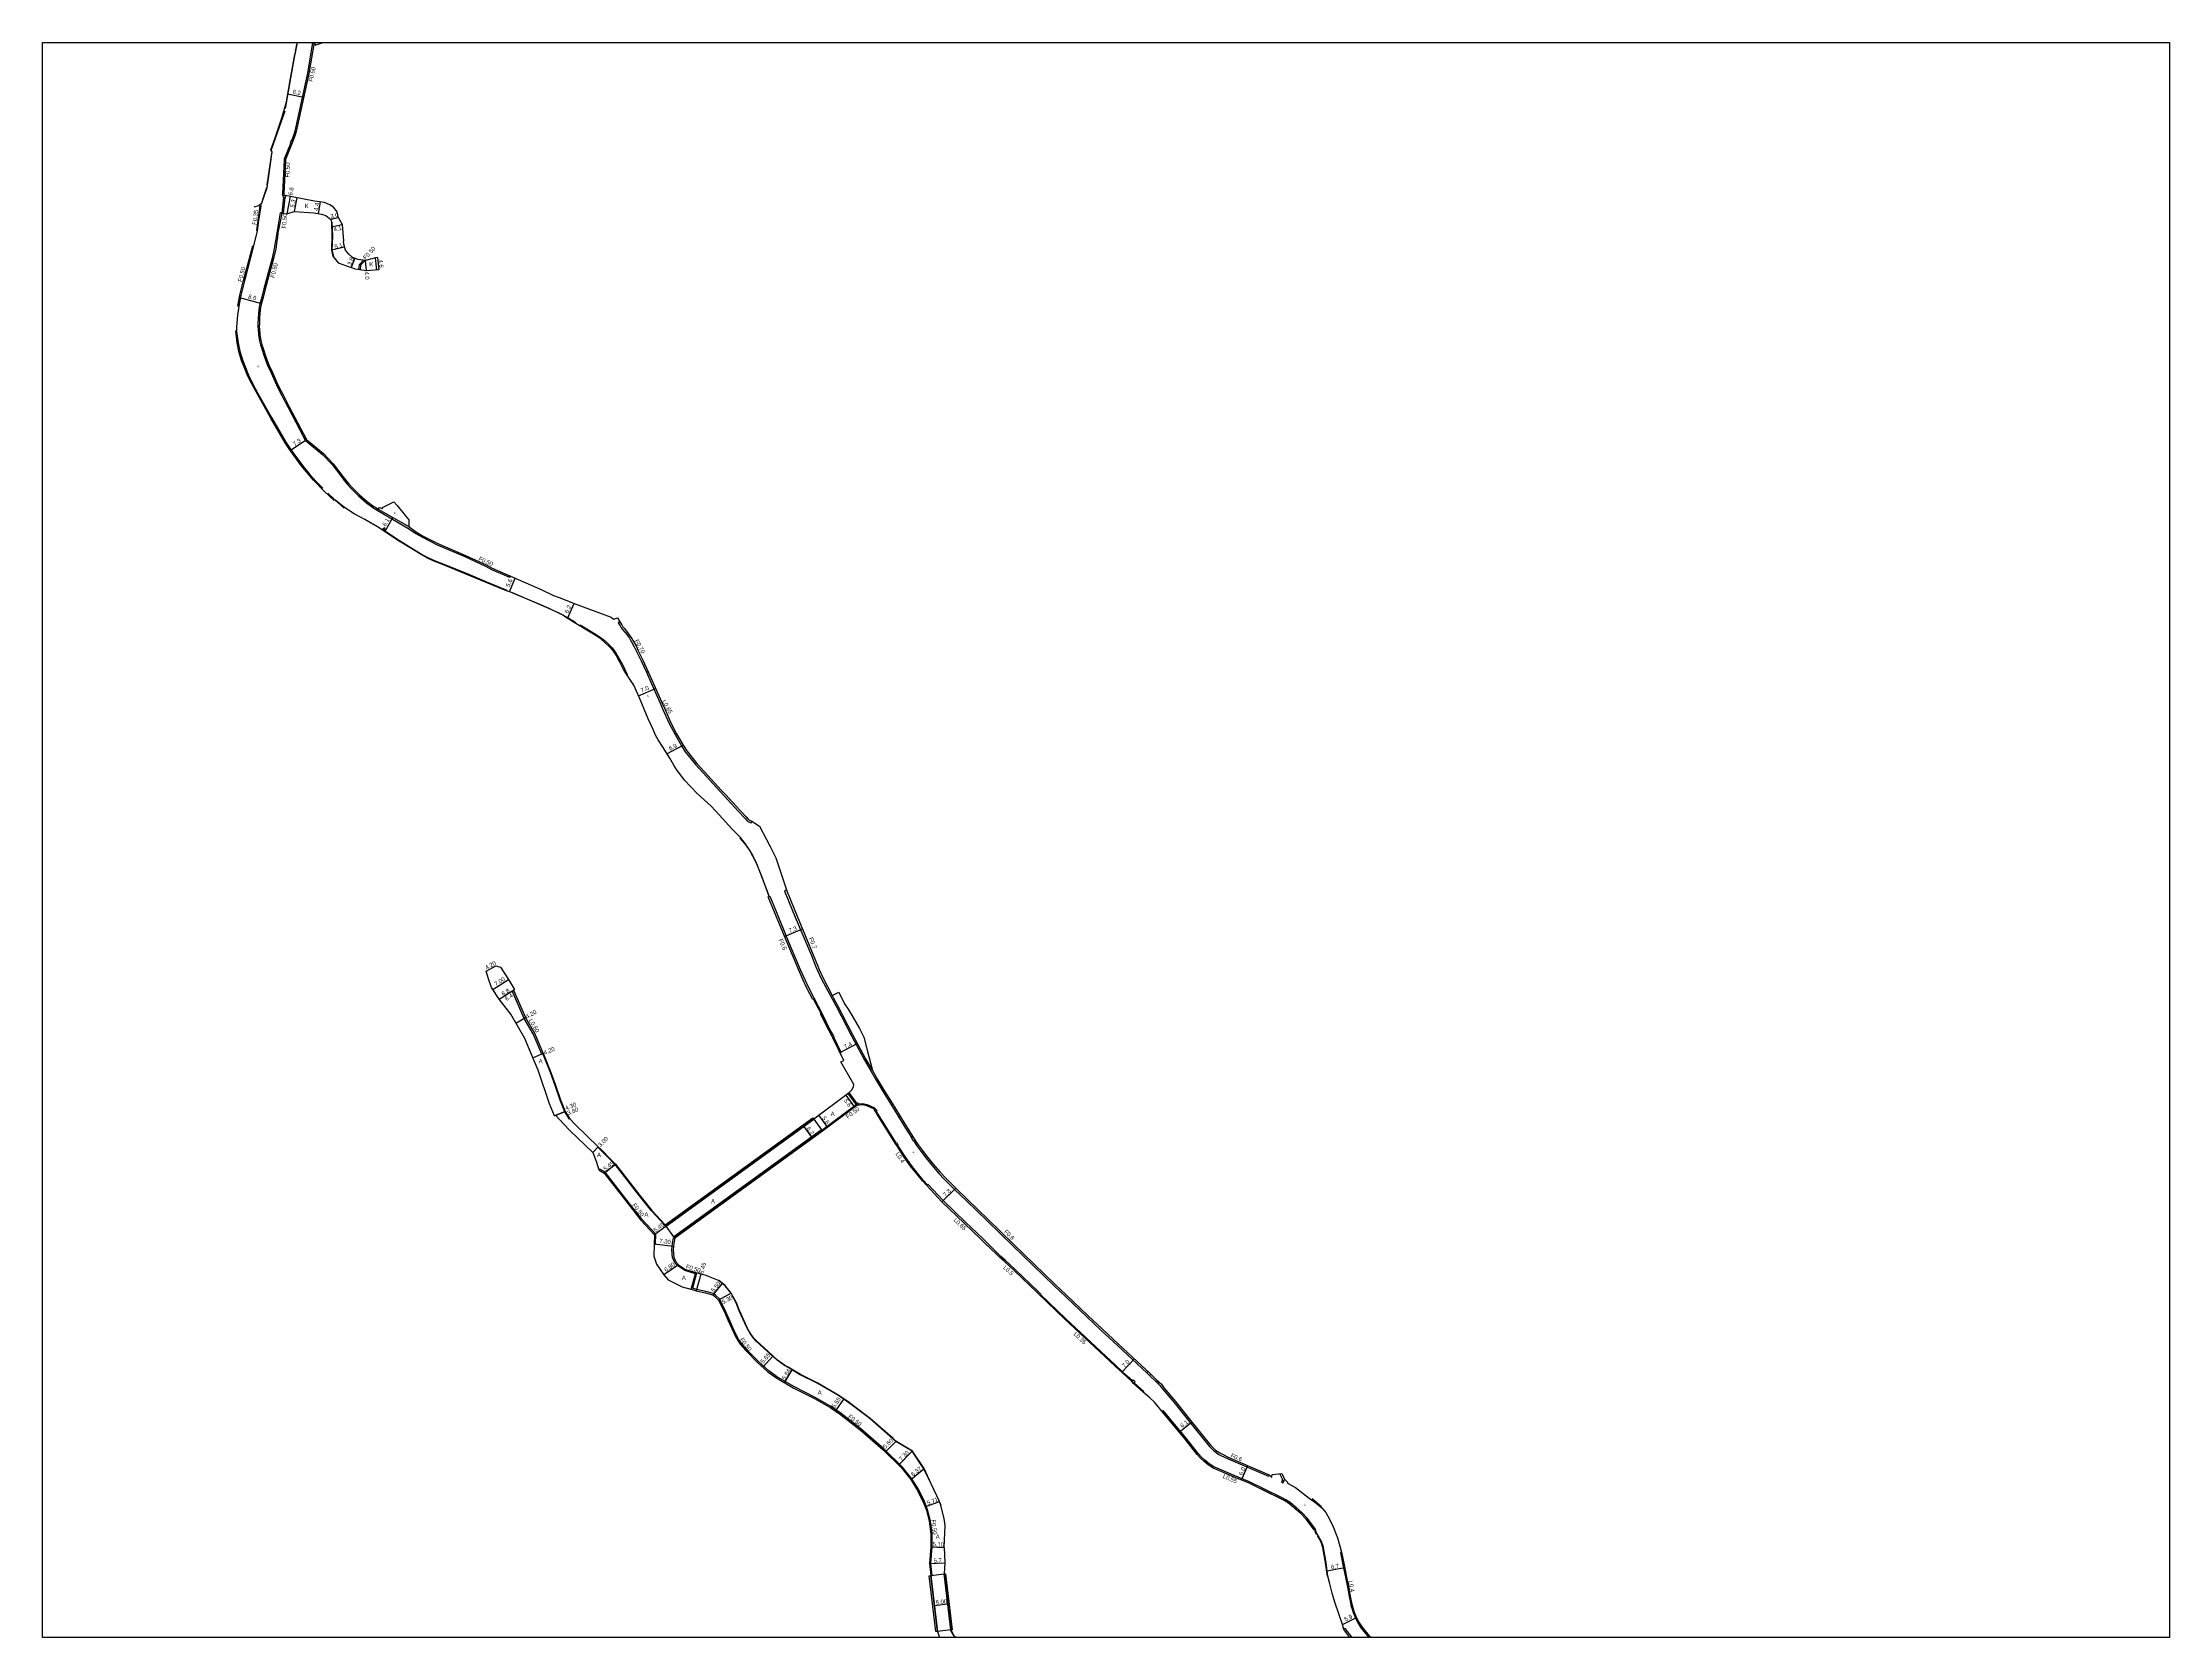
# Model space of a CAD drawing. Header units: metres. Extents: x -8000 to -4000, y -105000 to -102000.
# Drawn here: x -7200 to -6400, y -105000 to -104400 of the extents above; entities that cross this region are included whole.
import ezdxf

# ---------------------------------------------------------------- set-up
doc = ezdxf.new("R2010")
doc.units = ezdxf.units.M
doc.header["$LTSCALE"] = 2.5
for name, color, linetype in [('側溝・桝', 7, 'Continuous'), ('図郭', 7, 'Continuous'), ('幅員', 7, 'Continuous'), ('歩道・分離帯・安全施設', 7, 'Continuous'), ('舗装', 7, 'Continuous'), ('道路', 7, 'Continuous')]:
    doc.layers.add(name, color=color, linetype=linetype)
doc.styles.get("Standard").update_dxf_attribs({"font": ''})
doc.styles.add('YOKO_DECO', font='')
doc.styles.get('Standard').set_extended_font_data('@MS PGothic')
doc.styles.get('YOKO_DECO').set_extended_font_data('MS PGothic')

msp = doc.modelspace()

# ---------------------------------------------------------------- linework, layer by layer
at = {"layer": '側溝・桝'}
for points in [[(-7098.41, -104400), (-7100.3, -104411.57), (-7104.82, -104432.17), (-7105.1, -104433.39), (-7105.33, -104434.22), (-7105.73, -104435.33), (-7106.36, -104436.95)], [(-7106.67, -104437.75), (-7109.08, -104443.89), (-7109.13, -104444.12), (-7109.79, -104456.92), (-7109.81, -104457.29)], [(-7119.11, -104470.8), (-7118.61, -104467.01), (-7117.81, -104461.43), (-7118, -104461.13)], [(-7109.42, -104458.16), (-7110.05, -104464.17)], [(-7109.81, -104457.29), (-7109.34, -104457.46)], [(-7108.92, -104458.25), (-7109.55, -104464.23)], [(-7110.05, -104464.17), (-7110.13, -104464.16), (-7110.56, -104464.11), (-7112.38, -104474.62), (-7112.83, -104477.46), (-7113.66, -104481.17), (-7115.45, -104487.98), (-7116.72, -104492.65), (-7117.56, -104495.77), (-7118.13, -104497.95), (-7118.5, -104499.56), (-7118.67, -104500.65), (-7118.78, -104501.82), (-7118.92, -104503.79), (-7118.97, -104505.75), (-7118.98, -104506.89), (-7118.94, -104507.81), (-7118.81, -104509.73), (-7118.7, -104510.8), (-7118.37, -104512.17), (-7118.01, -104513.77), (-7117.43, -104515.64), (-7116.77, -104517.6), (-7115.98, -104519.77), (-7115.35, -104521.39), (-7114.03, -104524.31), (-7112.05, -104528.73), (-7110.71, -104531.36), (-7109.85, -104533), (-7107.65, -104537.25), (-7101.74, -104548.56)], [(-7125.98, -104499.14), (-7125.25, -104495.18), (-7123.91, -104489.61), (-7120.47, -104476.53)], [(-7081.01, -104485.49), (-7080.83, -104483.55), (-7079.23, -104481.86)], [(-7078.63, -104481.94), (-7080.35, -104483.77), (-7080.52, -104485.57)], [(-7101.38, -104549.24), (-7101.14, -104549.71), (-7094.73, -104554.96), (-7091.03, -104558.76), (-7087.47, -104563.51), (-7086.5, -104564.79), (-7085.35, -104566.27), (-7084.01, -104567.65), (-7082.58, -104569.13), (-7081.14, -104570.52), (-7078.18, -104573.1), (-7075.74, -104574.97), (-7075.1, -104575.26), (-7074.08, -104575.98), (-7062.57, -104582.65), (-7060.09, -104584.29), (-7059.57, -104584.65), (-7057.06, -104586.11), (-7051.58, -104588.92), (-7041.1, -104593.41), (-7033.42, -104597.01), (-7031.08, -104598.2), (-7025.28, -104600.79), (-7024.8, -104600.99)], [(-7073.82, -104575.53), (-7062.26, -104582.1)], [(-6982.89, -104617.9), (-6983.49, -104618.3), (-6982.72, -104619.49), (-6982.32, -104620.18), (-6981.85, -104620.75), (-6980.95, -104621.87), (-6980.24, -104622.71), (-6979.28, -104624.05), (-6978.98, -104624.53), (-6978.42, -104625.48), (-6977.41, -104627.28), (-6976.73, -104628.83), (-6974.88, -104632.65), (-6972.83, -104636.92), (-6972.22, -104636.63)], [(-6972.83, -104636.92), (-6971.22, -104640.6), (-6967.68, -104648.57), (-6966.63, -104650.92), (-6964.27, -104656.14), (-6962.11, -104660.29), (-6959.65, -104664.62), (-6958.23, -104666.78), (-6954.42, -104671.63), (-6951.53, -104674.79), (-6945.26, -104681.69), (-6943.53, -104683.47), (-6940.96, -104686.26), (-6938.18, -104689.32), (-6935.9, -104691.74), (-6934.92, -104692.77), (-6934.66, -104693.07), (-6934.46, -104693.2), (-6933.41, -104693.57), (-6933.18, -104692.91)], [(-6920.23, -104718.78), (-6920.98, -104719.09), (-6920.66, -104719.84), (-6919.98, -104721.57), (-6919.45, -104722.85), (-6916.89, -104728.97), (-6910.78, -104743.51), (-6909.12, -104747.76), (-6908.54, -104749.07), (-6907.13, -104752.08), (-6903.02, -104759.75), (-6901.5, -104762.57), (-6895.76, -104773.72), (-6891.02, -104782.59), (-6888.36, -104787.04), (-6886.44, -104790.39), (-6883.8, -104794.77), (-6880.98, -104799.33), (-6878.17, -104803.89), (-6876.02, -104807.39), (-6874.34, -104810.12), (-6873.15, -104811.97)], [(-6926.67, -104721.26), (-6926.49, -104721.19), (-6924.12, -104726.9), (-6919.36, -104738.28), (-6914.98, -104748.74), (-6913.34, -104752.5), (-6911.95, -104755.5), (-6910.02, -104759.13), (-6906.6, -104765.7), (-6903.82, -104771.38), (-6902.55, -104773.79), (-6902.34, -104774.2)], [(-7011.66, -104780.3), (-7012.21, -104780.53), (-7015.47, -104772.88), (-7018.83, -104767.11), (-7023.38, -104756.68), (-7022.83, -104756.44)], [(-6902.94, -104758.56), (-6902.47, -104759.46), (-6900.95, -104762.28), (-6895.2, -104773.43), (-6890.48, -104782.28), (-6887.82, -104786.72)], [(-6899.98, -104780.09), (-6899.56, -104779.88), (-6902.34, -104774.2)], [(-6906.93, -104809.13), (-6893.96, -104799.44)], [(-6894.08, -104799.28), (-6897.01, -104795.35)], [(-6893.68, -104798.98), (-6896.66, -104794.99)], [(-6893.2, -104799.28), (-6891.55, -104799.08), (-6889.8, -104799.49), (-6887.12, -104800.72)], [(-6886.61, -104801.33), (-6887.12, -104800.72)], [(-6878.95, -104813.88), (-6885.9, -104802.81), (-6886.36, -104801.95)], [(-6790.07, -104903.51), (-6792, -104901.73), (-6796.31, -104897.7), (-6798.32, -104895.85), (-6802.12, -104892.32), (-6815.21, -104880.06), (-6824.5, -104871.15), (-6824.37, -104871.02), (-6825.17, -104870.25), (-6825.69, -104869.75), (-6834.09, -104861.71), (-6837.93, -104858.1), (-6839.58, -104856.66), (-6846.5, -104849.83), (-6852.9, -104843.71), (-6861.23, -104835.62), (-6866.95, -104829.57), (-6867.15, -104829.75), (-6868.76, -104827.92), (-6870.89, -104825.38), (-6873.18, -104822.43), (-6875.59, -104819.04), (-6878.42, -104814.73)], [(-6872.37, -104813.2), (-6872.03, -104813.73), (-6871.1, -104815.05), (-6869.65, -104817.11), (-6867.66, -104819.71), (-6865.5, -104822.34), (-6862.82, -104825.44), (-6860.88, -104827.54), (-6856.93, -104831.44), (-6852.59, -104835.66), (-6844.75, -104843.27), (-6835.2, -104852.52), (-6819.61, -104867.64), (-6815.28, -104871.71), (-6807.16, -104879.42), (-6801.89, -104884.41), (-6795.73, -104890.13), (-6784.7, -104900.44)], [(-6969.91, -104852.09), (-6969.41, -104852.1), (-6969.38, -104848.29), (-6974.61, -104842.66), (-6979.34, -104836.59), (-6988.43, -104824.93), (-6990.42, -104823.82), (-6990.66, -104824.25)], [(-6956.09, -104868.96), (-6956.09, -104868.95), (-6954.46, -104863.19), (-6958.42, -104861.99), (-6961.1, -104860.15), (-6962.16, -104859.02), (-6963.03, -104857.12), (-6963.3, -104854.14), (-6963.01, -104851.63), (-6962.63, -104849.69), (-6962.14, -104849.79)], [(-6954, -104869.08), (-6954, -104869.07), (-6955.48, -104868.62), (-6955.44, -104868.48), (-6953.85, -104862.85)], [(-6865.87, -104976.7), (-6865.37, -104976.7), (-6865.86, -104972.15), (-6865.44, -104965.9), (-6865.41, -104960.93), (-6865.99, -104956.21), (-6867.08, -104951.98), (-6868.26, -104948.85), (-6870.4, -104944.5), (-6873.01, -104940.27), (-6876.56, -104935.9), (-6883.59, -104928.98), (-6892.17, -104921.48), (-6899.62, -104915.73), (-6903.23, -104913.25), (-6909.14, -104909.84), (-6917.47, -104905.63), (-6923.89, -104901.8), (-6926.85, -104899.72), (-6930.73, -104896.21), (-6935.16, -104891.71), (-6936.13, -104890.63), (-6937.14, -104889.34), (-6938.05, -104887.99), (-6938.87, -104886.58), (-6939.55, -104885.19), (-6941.8, -104880.23), (-6942.54, -104878.57), (-6942.94, -104877.51), (-6945.26, -104872.82), (-6945.29, -104872.77), (-6946.87, -104871.22), (-6947.51, -104870.72), (-6947.59, -104870.65), (-6950.51, -104869.85), (-6954, -104869.08)], [(-6783.63, -104901.44), (-6783.61, -104901.46), (-6781.16, -104903.84)], [(-6786.05, -104907.69), (-6785.82, -104907.43), (-6789.36, -104904.17)], [(-6780.48, -104904.5), (-6779.7, -104905.25), (-6778.7, -104906.47), (-6774.4, -104911.62), (-6768.54, -104918.87), (-6761.68, -104927.44), (-6761.09, -104928.15), (-6760.58, -104928.71), (-6759.62, -104929.61), (-6759.21, -104929.97), (-6758.6, -104930.42), (-6757.53, -104931.11), (-6756.76, -104931.52), (-6754.01, -104932.82), (-6738.91, -104939.35), (-6738.66, -104938.77)], [(-6720.4, -104961.25), (-6720.93, -104960.4), (-6721.21, -104959.29), (-6721.96, -104958.29), (-6724.35, -104955.18), (-6726.32, -104952.99), (-6728.44, -104951.13), (-6729.72, -104950.08), (-6730.72, -104949.24), (-6732.3, -104948.19), (-6733.99, -104947.3), (-6740.18, -104944.28), (-6745.97, -104941.51), (-6752.42, -104938.77), (-6756.49, -104937.09), (-6759.44, -104935.76), (-6761.14, -104934.69), (-6762.85, -104933.27), (-6764.03, -104932.16), (-6765.33, -104930.77), (-6769.86, -104925.08), (-6778.44, -104914.63), (-6778.85, -104915)], [(-6733.67, -104940.77), (-6733.57, -104940.45), (-6734.6, -104938.4)], [(-6732.89, -104940.4), (-6733.11, -104941.07)], [(-6711.37, -104967.95), (-6711.78, -104968.03), (-6710.87, -104972.73), (-6709.95, -104977.35), (-6709.1, -104981.7), (-6708.44, -104985.24), (-6708.09, -104986.92), (-6707.86, -104988.01), (-6707.43, -104989.4), (-6707.01, -104990.6), (-6706.38, -104992.16), (-6705.35, -104994.3), (-6704.09, -104996.4), (-6701.19, -105000)], [(-6707.46, -105000), (-6710.1, -104996.64), (-6710.6, -104997.04)]]:
    msp.add_lwpolyline(points, dxfattribs=at)
for points in [[(-7105.86, -104437.12), (-7106.52, -104436.89), (-7106.81, -104437.71), (-7106.17, -104437.93)], [(-7109.47, -104458.15), (-7109.34, -104457.46), (-7108.66, -104457.59), (-7108.79, -104458.28)], [(-7101.27, -104548.33), (-7101.77, -104548.58), (-7101.42, -104549.26), (-7100.92, -104549)], [(-7071.55, -104582.51), (-7071.86, -104582.99), (-7071.43, -104583.27), (-7071.11, -104582.79)], [(-7023.89, -104600.81), (-7024.09, -104601.29), (-7024.8, -104600.99), (-7024.6, -104600.5)], [(-6894.08, -104799.28), (-6893.52, -104798.86), (-6893.1, -104799.42), (-6893.66, -104799.84)], [(-6886.61, -104801.33), (-6886.22, -104801.85), (-6886.65, -104802.16), (-6887.03, -104801.65)], [(-6878.28, -104814.64), (-6878.7, -104814.9), (-6879.24, -104814.06), (-6878.8, -104813.79)], [(-6872.37, -104813.2), (-6873.15, -104811.97), (-6872.63, -104811.63), (-6871.84, -104812.86)], [(-6789.6, -104904.42), (-6789.08, -104903.88), (-6789.78, -104903.21), (-6790.3, -104903.75)], [(-6783.14, -104900.91), (-6783.63, -104901.44), (-6784.7, -104900.44), (-6784.2, -104899.92)], [(-6780.66, -104903.32), (-6781.16, -104903.84), (-6780.48, -104904.5), (-6779.98, -104903.98)], [(-6733.67, -104940.77), (-6734.03, -104941.45), (-6733.36, -104941.81), (-6732.99, -104941.13)]]:
    msp.add_lwpolyline(points, close=True, dxfattribs=at)
at = {"layer": '図郭'}
msp.add_lwpolyline([(-6400, -104400), (-6400, -105000), (-7200, -105000), (-7200, -104400)], close=True, dxfattribs=at)
at = {"layer": '幅員'}
for points in [[(-7107.81, -104419.26), (-7101.74, -104420.6)], [(-7106.91, -104457.92), (-7108.13, -104464.4)], [(-7104.39, -104458.39), (-7105.37, -104463.6)], [(-7095.6, -104459.98), (-7096.28, -104464.33)], [(-7088.63, -104465.9), (-7091.56, -104466.54)], [(-7091.28, -104469.33), (-7087.28, -104468.45)], [(-7086.37, -104476.97), (-7091.33, -104478.17)], [(-7082.5, -104481.15), (-7083.88, -104484.69)], [(-7078.21, -104485.93), (-7078.56, -104481.95)], [(-7074.31, -104485.59), (-7074.71, -104481.01)], [(-7125.96, -104495.94), (-7117.64, -104498.12)], [(-7106.82, -104553.45), (-7100.73, -104549.37)], [(-7071.21, -104584.04), (-7068.19, -104578.73)], [(-7024.4, -104606.67), (-7022.19, -104601.54)], [(-7002.58, -104616.63), (-7000.03, -104611.03)], [(-6975.83, -104645.8), (-6969.43, -104642.96)], [(-6965.13, -104667.53), (-6959.05, -104664.3)], [(-6920.88, -104736.24), (-6914.16, -104733.46)], [(-7033.2, -104749.36), (-7029.49, -104747.39)], [(-7030.57, -104756.29), (-7024.7, -104752.47)], [(-7028.19, -104759.93), (-7022.5, -104756.22)], [(-7028.19, -104759.93), (-7022.83, -104756.44)], [(-7021.92, -104768.95), (-7018.29, -104766.83)], [(-7011.66, -104780.3), (-7015.52, -104781.93)], [(-6900.03, -104780), (-6893.54, -104776.54)], [(-6897.9, -104796.02), (-6894.55, -104800.51)], [(-7003.4, -104802.19), (-7007.4, -104803.78)], [(-7003.4, -104802.19), (-7006.93, -104803.59)], [(-6914.06, -104807.26), (-6910.42, -104812.27)], [(-6908.06, -104803.61), (-6904.71, -104808.1)], [(-6993.07, -104817.62), (-6990.98, -104815.47)], [(-6988.76, -104825.31), (-6984.46, -104821.96)], [(-6861.7, -104836.08), (-6856.49, -104830.99)], [(-6965.43, -104845.25), (-6969.88, -104848.48)], [(-6962.66, -104852.93), (-6969.91, -104852.09)], [(-6960.77, -104859.76), (-6966.37, -104863.63)], [(-6952.37, -104863.3), (-6954.13, -104869.56)], [(-6944.41, -104866.79), (-6947.82, -104871.11)], [(-6941.04, -104870.53), (-6945.7, -104873.06)], [(-6929.12, -104898.34), (-6925.37, -104894.19)], [(-6794.07, -104900.24), (-6789.3, -104895.15)], [(-6920.93, -104904.15), (-6918.06, -104899.34)], [(-6901.71, -104914.9), (-6898.59, -104910.37)], [(-6772.5, -104922.72), (-6767.72, -104918.89)], [(-6883.03, -104930.23), (-6879.1, -104926.24)], [(-6872.88, -104929.97), (-6878.01, -104935.18)], [(-6749.03, -104940.8), (-6746.66, -104935.32)], [(-6873.42, -104940.56), (-6868.47, -104936.54)], [(-6868.03, -104950.89), (-6862.68, -104948.88)], [(-6865.94, -104965.86), (-6860.88, -104966.12)], [(-6866.36, -104972.16), (-6860.66, -104971.91)], [(-6716.8, -104974.98), (-6710.25, -104973.67)], [(-6864.54, -104987.96), (-6859.57, -104987.37)], [(-6711.05, -104995.13), (-6705.72, -104992.55)]]:
    msp.add_lwpolyline(points, dxfattribs=at)
at = {"layer": '歩道・分離帯・安全施設'}
for points in [[(-7104.51, -104400.79), (-7105.62, -104406.97), (-7108.8, -104424.83)], [(-7108.9, -104425.88), (-7113.98, -104440.39)], [(-7113.88, -104441.77), (-7115.64, -104453.59)], [(-7115.71, -104454.68), (-7117.14, -104458.84), (-7117.7, -104460.5), (-7118.61, -104461.4), (-7120.56, -104461.9)], [(-7091.13, -104467.56), (-7090.98, -104472.9), (-7091.13, -104478.15), (-7090.59, -104480.37)], [(-7127.02, -104508.69), (-7126.45, -104513.01), (-7125.79, -104516.11), (-7124.79, -104519.33), (-7123.71, -104522.27), (-7122.53, -104525.1), (-7120.97, -104528.24), (-7118.98, -104532.03), (-7113.89, -104541.05), (-7108.44, -104550.28), (-7106.7, -104552.95), (-7105.23, -104555.08), (-7101.66, -104559.77), (-7099.54, -104562.33), (-7097.1, -104565.12), (-7094.55, -104567.69)], [(-7092.74, -104569.5), (-7090.3, -104571.79)], [(-7089.96, -104572.14), (-7086.6, -104575.2)], [(-7072.42, -104582.89), (-7065.73, -104587.28), (-7056.87, -104592.8), (-7054.82, -104593.85), (-7052.31, -104594.92), (-7049.65, -104596.02), (-7040.96, -104599.5), (-7032.99, -104602.83), (-7025.42, -104606.05)], [(-7023.23, -104607.01), (-7013.27, -104611.2), (-7009.58, -104612.78), (-7005.67, -104614.62), (-7002.04, -104616.56), (-6999.4, -104618.15)], [(-6997.83, -104619.11), (-6991.72, -104622.74), (-6990.15, -104623.77), (-6989.03, -104624.63), (-6987.76, -104625.73), (-6985.8, -104627.69), (-6985.07, -104628.56), (-6984.19, -104629.78), (-6981.91, -104633.95), (-6980.16, -104637.68)], [(-6937.68, -104699.34), (-6935.82, -104701.41), (-6933.94, -104704.11), (-6932.9, -104705.9), (-6931.47, -104708.79), (-6929.29, -104714.35), (-6926.74, -104721.26)], [(-6909.9, -104759.94), (-6903.1, -104772.79)], [(-7001.8, -104805.05), (-7003.58, -104802.28), (-7005.35, -104797.84), (-7007.23, -104792.34), (-7008.94, -104787.51), (-7011.36, -104781.51), (-7011.84, -104780.38)], [(-6909.89, -104805.04), (-6916.67, -104809.95)], [(-6986.5, -104820.2), (-6989.96, -104816.74), (-6991.12, -104815.61)], [(-6913.79, -104813.92), (-6907.01, -104809)], [(-6965.59, -104845.37), (-6965.94, -104844.89), (-6971.01, -104839.56), (-6975.47, -104833.83), (-6984.61, -104822.1), (-6986.5, -104820.2)], [(-6862.02, -104950.38), (-6862.59, -104948.85), (-6865.71, -104942.16), (-6868.39, -104936.49), (-6872.81, -104929.9), (-6879.04, -104926.16), (-6880.05, -104925.16), (-6888.74, -104917.57), (-6894.8, -104913.01), (-6896.62, -104911.6), (-6900.51, -104908.93), (-6908.63, -104904.27), (-6914.96, -104901.07), (-6919.5, -104898.36), (-6920.89, -104897.56), (-6923.6, -104895.65), (-6927.25, -104892.35), (-6931.51, -104888.44), (-6932.38, -104887.48), (-6933.17, -104886.46), (-6933.9, -104885.39), (-6934.55, -104884.27), (-6935.12, -104883.1), (-6937.74, -104877.31), (-6938.01, -104876.7), (-6939, -104874.08), (-6940.96, -104870.48), (-6943.21, -104867.61), (-6945.64, -104865.69)], [(-6744.28, -104942.88), (-6734.22, -104947.75), (-6732.56, -104948.63), (-6731.03, -104949.65), (-6730.04, -104950.47), (-6728.77, -104951.52), (-6727.22, -104952.88)], [(-6719, -104950.81), (-6722.51, -104947.89)], [(-6720.56, -104961.59), (-6719.25, -104964.05), (-6718.59, -104966.07), (-6718.31, -104967.66), (-6717.71, -104971.09), (-6716.86, -104976.96)], [(-6856.48, -105000), (-6857.26, -104999.32), (-6858.5, -104997.19)]]:
    msp.add_lwpolyline(points, dxfattribs=at)
at = {"layer": '舗装'}
for points in [[(-7007.4, -104803.78), (-7003.4, -104802.19)], [(-6993.07, -104817.62), (-6990.98, -104815.47)]]:
    msp.add_lwpolyline(points, dxfattribs=at)
at = {"layer": '道路'}
for points in [[(-7097.87, -104400), (-7099.78, -104411.67), (-7104.31, -104432.28), (-7104.58, -104433.52), (-7104.83, -104434.38), (-7105.24, -104435.52), (-7105.87, -104437.15), (-7108.58, -104444.05), (-7108.61, -104444.2), (-7109.27, -104456.96), (-7109.34, -104457.46)], [(-7104.24, -104400), (-7105.16, -104404.53)], [(-7097.44, -104400.95), (-7097.5, -104400)], [(-7094.82, -104400), (-7094.77, -104400.17)], [(-6973.65, -104650.84), (-6975.64, -104646.23), (-6977.63, -104641.79), (-6980.35, -104637.65), (-6980.84, -104636.89), (-6981.51, -104635.89), (-6982.82, -104633.12), (-6984.19, -104630.51), (-6985.25, -104629.02), (-6986.75, -104627.3), (-6990.06, -104624.29), (-6991.81, -104623.15), (-6994.67, -104621.46), (-7000, -104618.24), (-7003.72, -104615.93), (-7003.72, -104615.71), (-7005.68, -104614.69), (-7009.59, -104612.85), (-7013.3, -104611.27), (-7023.23, -104607.06), (-7025.52, -104606.29), (-7033.13, -104603.15), (-7041.09, -104599.82), (-7049.76, -104596.28), (-7052.43, -104595.21), (-7054.94, -104594.09), (-7056.98, -104593.01), (-7065.92, -104587.57), (-7073.96, -104582.21), (-7078.81, -104579.46), (-7082.84, -104577.29), (-7086.4, -104574.86), (-7090.12, -104571.99), (-7090.32, -104572.26), (-7093.94, -104568.87), (-7098.14, -104564.59), (-7102.69, -104559.08), (-7106.99, -104553.21), (-7108.74, -104550.55), (-7114.16, -104541.27), (-7119.2, -104532.29), (-7121.28, -104528.42), (-7122.87, -104525.25), (-7124.06, -104522.42), (-7125.18, -104519.59), (-7126.12, -104516.25), (-7126.77, -104513.02), (-7127.34, -104508.47), (-7126.93, -104508.44), (-7126.93, -104506.93), (-7126.57, -104502.5), (-7125.98, -104499.14), (-7126.52, -104499.15), (-7125.81, -104495.07), (-7124.45, -104489.53), (-7120.92, -104476.44), (-7120.47, -104476.53), (-7119.11, -104470.8), (-7119.45, -104470.76), (-7118.2, -104461.44), (-7117.5, -104460.32), (-7115.49, -104454.52), (-7114.97, -104451.02), (-7113.68, -104441.13), (-7114.13, -104440.35), (-7112.52, -104435.79), (-7109.88, -104427.91), (-7108.72, -104424.12), (-7108.27, -104422.25), (-7106.73, -104413.56), (-7105.16, -104404.53)], [(-7097.44, -104400.95), (-7094.77, -104400.17)], [(-7110.05, -104464.17), (-7108.13, -104464.4), (-7105.37, -104463.6), (-7097.9, -104464.08)], [(-7088.63, -104465.9), (-7089.13, -104463.65), (-7090.56, -104461.93), (-7091.93, -104461), (-7093.98, -104460.24), (-7097.76, -104459.64), (-7109.34, -104457.46)], [(-7110.05, -104464.17), (-7110.66, -104467.49), (-7111.45, -104471.53), (-7111.68, -104473.35), (-7111.84, -104474.74)], [(-7097.9, -104464.08), (-7095.1, -104464.51), (-7093.47, -104465.12), (-7091.56, -104466.54), (-7091.33, -104467.57)], [(-7091.33, -104467.57), (-7091.18, -104472.9), (-7091.33, -104478.17), (-7090.78, -104480.42)], [(-7088.63, -104465.9), (-7087.28, -104468.45), (-7086.83, -104474.76)], [(-7111.84, -104474.74), (-7112.28, -104477.57), (-7113.13, -104481.3), (-7114.95, -104488.11)], [(-7073.98, -104480.93), (-7074.71, -104481.01), (-7078.56, -104481.95), (-7081.45, -104481.56), (-7083.56, -104480.74), (-7084.82, -104479.65), (-7086.1, -104478.09), (-7086.64, -104475.84), (-7086.83, -104474.76)], [(-7090.78, -104480.42), (-7088.78, -104482.88), (-7083.88, -104484.69)], [(-7078.21, -104485.93), (-7082.41, -104485.26), (-7083.88, -104484.69)], [(-7073.55, -104485.52), (-7078.21, -104485.93)], [(-7073.98, -104480.93), (-7073.55, -104485.52)], [(-7114.95, -104488.11), (-7116.22, -104492.79), (-7117.06, -104495.9), (-7117.63, -104498.07), (-7117.99, -104499.65), (-7118.15, -104500.72), (-7118.26, -104501.87), (-7118.4, -104503.81), (-7118.45, -104505.76), (-7118.46, -104506.88), (-7118.43, -104507.78), (-7118.29, -104509.69), (-7118.19, -104510.72), (-7117.87, -104512.06), (-7117.51, -104513.63), (-7116.94, -104515.48), (-7116.28, -104517.43), (-7115.49, -104519.59), (-7114.87, -104521.19), (-7113.56, -104524.1), (-7111.58, -104528.51), (-7110.25, -104531.12), (-7109.4, -104532.76), (-7107.2, -104537.01), (-7100.73, -104549.37), (-7094.38, -104554.58), (-7090.63, -104558.43), (-7087.05, -104563.2), (-7086.09, -104564.48), (-7084.96, -104565.93), (-7083.64, -104567.29), (-7082.21, -104568.76), (-7080.79, -104570.14), (-7077.86, -104572.7), (-7075.45, -104574.53), (-7074.81, -104574.83), (-7073.82, -104575.53), (-7073.22, -104574.96), (-7072.51, -104575.22), (-7072.4, -104575.25), (-7072.28, -104575.26), (-7072.19, -104575.24), (-7072.12, -104575.17), (-7072.08, -104575.09), (-7072.08, -104574.98), (-7072.11, -104574.88)], [(-7072.11, -104574.88), (-7067.87, -104572.81)], [(-7067.87, -104572.81), (-7066.64, -104574.15), (-7063.53, -104578.04), (-7062.2, -104579.59), (-7062.26, -104582.1), (-7059.79, -104583.85), (-7059.29, -104584.2), (-7056.8, -104585.65), (-7051.35, -104588.44), (-7040.88, -104592.93), (-7033.2, -104596.53), (-7030.86, -104597.72), (-7025.07, -104600.3), (-7012.15, -104605.89)], [(-7012.15, -104605.89), (-7007.75, -104607.99), (-7005.36, -104608.88), (-7000.03, -104611.03), (-6986.11, -104616.19), (-6985.24, -104616.97), (-6983.68, -104616.47), (-6982.89, -104617.9)], [(-6982.89, -104617.9), (-6982.1, -104619.11), (-6981.72, -104619.77), (-6981.28, -104620.29), (-6980.4, -104621.41), (-6979.67, -104622.26), (-6978.68, -104623.65), (-6978.36, -104624.16), (-6977.79, -104625.12), (-6976.76, -104626.96), (-6976.07, -104628.53), (-6974.23, -104632.34), (-6972.17, -104636.75), (-6970.58, -104640.36), (-6967.05, -104648.32), (-6965.99, -104650.67), (-6963.64, -104655.88), (-6961.5, -104660), (-6959.05, -104664.3), (-6957.66, -104666.41), (-6953.87, -104671.24), (-6951.02, -104674.31), (-6944.75, -104681.21), (-6943.02, -104682.99), (-6940.44, -104685.78), (-6937.66, -104688.84), (-6935.39, -104691.26), (-6934.41, -104692.3), (-6934.2, -104692.53), (-6934.14, -104692.57), (-6933.18, -104692.91)], [(-6926.67, -104721.26), (-6929.23, -104714.33), (-6931.42, -104708.77), (-6932.85, -104705.87), (-6933.87, -104704.06), (-6935.73, -104701.32), (-6937.52, -104699.08), (-6940.56, -104695.97), (-6945.53, -104690.55), (-6948.49, -104687.21), (-6953.78, -104682.48), (-6958.56, -104677.46), (-6960.34, -104675.12), (-6961.29, -104673.81), (-6962.6, -104671.83), (-6964.11, -104669.17), (-6966.81, -104664.83), (-6968.47, -104662.26), (-6969.43, -104660.55), (-6970.36, -104658.47), (-6972.21, -104654.43), (-6973.65, -104650.84)], [(-6933.18, -104692.91), (-6930.35, -104694.76), (-6926.34, -104702.46), (-6924.19, -104706.67), (-6920.23, -104718.78), (-6919.91, -104719.54), (-6919.22, -104721.27), (-6918.71, -104722.54), (-6916.14, -104728.66), (-6910.11, -104743.25), (-6908.45, -104747.49), (-6907.89, -104748.77), (-6906.49, -104751.76), (-6902.94, -104758.56)], [(-6902.76, -104774.4), (-6902.98, -104773.97), (-6904.25, -104771.56), (-6907.16, -104765.94), (-6907.44, -104765.37), (-6907.18, -104765.27), (-6910.07, -104759.85), (-6910.27, -104759.97), (-6912.51, -104755.77), (-6913.91, -104752.74), (-6915.55, -104748.98), (-6919.93, -104738.52), (-6924.69, -104727.13), (-6927.06, -104721.43), (-6926.67, -104721.26)], [(-7033.2, -104749.36), (-7029.49, -104747.39)], [(-7013.63, -104786.57), (-7015.05, -104783.03), (-7018.57, -104774.72), (-7023.9, -104765.54), (-7028.19, -104759.93), (-7031.08, -104755.5), (-7032.22, -104752.23), (-7033.2, -104749.36)], [(-7029.49, -104747.39), (-7027.75, -104747.9), (-7024.7, -104752.47), (-7022.5, -104756.22), (-7022.83, -104756.44)], [(-7022.83, -104756.44), (-7018.29, -104766.83), (-7014.93, -104772.61), (-7011.66, -104780.3)], [(-6902.94, -104758.56), (-6900.43, -104757.26), (-6898.33, -104761.63), (-6896.93, -104763.58), (-6895.42, -104766.19), (-6892.66, -104770.9), (-6891.14, -104774.17), (-6889.91, -104778.51), (-6887.82, -104786.72), (-6885.89, -104790.07)], [(-6897.01, -104795.35), (-6895.51, -104793.81), (-6895, -104792.79), (-6894.84, -104792.02), (-6899.69, -104783.48), (-6898.61, -104782.89), (-6902.76, -104774.4)], [(-7011.66, -104780.3), (-7011.17, -104781.43), (-7008.76, -104787.44), (-7007.04, -104792.27), (-7005.16, -104797.77), (-7003.4, -104802.19), (-7001.63, -104804.94)], [(-6993.07, -104817.62), (-7001.75, -104809.18), (-7003.81, -104807.01), (-7006.93, -104803.59), (-7007.4, -104803.78), (-7009.35, -104799.27), (-7013.63, -104786.57)], [(-6885.89, -104790.07), (-6883.26, -104794.45), (-6880.45, -104799), (-6877.64, -104803.56), (-6875.49, -104807.06), (-6873.81, -104809.79), (-6871.5, -104813.38), (-6870.59, -104814.69), (-6869.15, -104816.73), (-6867.17, -104819.32), (-6865.02, -104821.94), (-6862.35, -104825.02), (-6860.43, -104827.11), (-6856.49, -104830.99), (-6852.15, -104835.21), (-6844.31, -104842.82), (-6834.76, -104852.07), (-6819.18, -104867.19), (-6814.85, -104871.25), (-6806.72, -104878.96), (-6801.39, -104883.88), (-6795.24, -104889.6), (-6783.11, -104900.94), (-6780.7, -104903.29), (-6779.17, -104904.76), (-6778.22, -104906.07), (-6773.92, -104911.22), (-6768.05, -104918.47), (-6761.2, -104927.04), (-6760.62, -104927.74), (-6760.13, -104928.27), (-6759.2, -104929.15), (-6758.82, -104929.48), (-6758.24, -104929.91), (-6757.21, -104930.57), (-6756.47, -104930.96), (-6753.75, -104932.25), (-6738.66, -104938.77), (-6737.65, -104939.72), (-6737.46, -104938.64)], [(-6897.01, -104795.35), (-6909.92, -104805), (-6965.43, -104845.25)], [(-6887.33, -104801.17), (-6889.96, -104799.96), (-6891.58, -104799.58), (-6893.66, -104799.84), (-6906.63, -104809.53), (-6906.98, -104809.04), (-6962.49, -104849.3), (-6962.14, -104849.79)], [(-7001.63, -104804.94), (-6999.61, -104807.07), (-6990.98, -104815.47)], [(-6708.28, -105000), (-6710.6, -104997.04), (-6711.05, -104995.13), (-6712.44, -104991.15), (-6713.92, -104986.73), (-6714.98, -104983.34), (-6715.85, -104979.87), (-6716.53, -104976.89), (-6717.37, -104971.04), (-6717.97, -104967.6), (-6718.25, -104965.99), (-6718.94, -104963.91), (-6720.4, -104961.25), (-6720.67, -104961.41), (-6721.23, -104960.52), (-6721.5, -104959.43), (-6721.68, -104959.57), (-6722.39, -104958.62), (-6724.77, -104955.54), (-6726.7, -104953.39), (-6728.8, -104951.55), (-6730.07, -104950.51), (-6731.05, -104949.68), (-6732.59, -104948.66), (-6734.23, -104947.79), (-6740.42, -104944.78), (-6746.19, -104942.01), (-6752.64, -104939.27), (-6756.71, -104937.59), (-6759.71, -104936.25), (-6761.52, -104935.1), (-6763.23, -104933.68), (-6764.42, -104932.55), (-6765.75, -104931.13), (-6770.28, -104925.43), (-6778.85, -104915), (-6781.82, -104911.51), (-6783.56, -104909.84), (-6786.05, -104907.69), (-6789.6, -104904.42), (-6790.3, -104903.75), (-6792.22, -104901.97), (-6796.53, -104897.94), (-6798.55, -104896.09), (-6802.35, -104892.56), (-6815.43, -104880.3), (-6825.52, -104870.62), (-6826.05, -104870.13), (-6834.45, -104862.08), (-6838.27, -104858.48), (-6839.93, -104857.04), (-6844.51, -104852.53), (-6844.6, -104852.63), (-6846.96, -104850.3), (-6853.35, -104844.18), (-6861.7, -104836.08), (-6867.44, -104830.01), (-6869.05, -104828.17), (-6871.19, -104825.62), (-6873.5, -104822.66), (-6875.91, -104819.26), (-6878.7, -104814.9), (-6879.24, -104814.06), (-6886.18, -104803), (-6886.65, -104802.16), (-6887.03, -104801.65), (-6887.33, -104801.17)], [(-6990.98, -104815.47), (-6989.81, -104816.59), (-6986.34, -104820.09)], [(-6993.07, -104817.62), (-6991.67, -104821.19), (-6990.95, -104823.38)], [(-6990.95, -104823.38), (-6990.66, -104824.25), (-6988.76, -104825.31), (-6979.75, -104836.88), (-6974.99, -104842.99), (-6969.88, -104848.48), (-6969.91, -104852.09)], [(-6986.34, -104820.09), (-6984.46, -104821.96), (-6975.31, -104833.72), (-6970.86, -104839.43), (-6965.78, -104844.77), (-6965.43, -104845.25)], [(-6969.91, -104852.09), (-6970.05, -104856.57), (-6969.13, -104859.57), (-6966.37, -104863.63), (-6964.72, -104865.5), (-6959.37, -104868.1), (-6956.1, -104868.95)], [(-6962.14, -104849.79), (-6962.52, -104851.71), (-6962.8, -104854.14), (-6962.54, -104856.99), (-6961.74, -104858.74), (-6960.77, -104859.76), (-6958.2, -104861.53), (-6953.45, -104862.97)], [(-6949.51, -104864.22), (-6950.41, -104863.85), (-6952.37, -104863.3), (-6953.45, -104862.97)], [(-6956.1, -104868.95), (-6956.02, -104868.97)], [(-6956.02, -104868.97), (-6954.13, -104869.56), (-6950.63, -104870.33), (-6947.82, -104871.11), (-6947.2, -104871.6), (-6945.7, -104873.06), (-6943.4, -104877.71), (-6943, -104878.77), (-6942.21, -104880.52), (-6940.01, -104885.41), (-6939.31, -104886.82), (-6938.47, -104888.26), (-6937.54, -104889.64), (-6936.52, -104890.95), (-6935.52, -104892.05), (-6931.08, -104896.57), (-6927.17, -104900.11), (-6924.17, -104902.22), (-6917.71, -104906.07), (-6909.38, -104910.28), (-6903.5, -104913.67), (-6899.92, -104916.13), (-6892.49, -104921.87), (-6883.93, -104929.35), (-6876.93, -104936.23), (-6873.42, -104940.56), (-6870.84, -104944.75), (-6868.72, -104949.05), (-6867.56, -104952.13), (-6866.48, -104956.31), (-6865.91, -104960.96), (-6865.94, -104965.86)], [(-6945.7, -104865.77), (-6949.51, -104864.22)], [(-6941.04, -104870.53), (-6943.28, -104867.68), (-6945.7, -104865.77)], [(-6862.11, -104950.41), (-6862.68, -104948.88), (-6865.8, -104942.21), (-6868.47, -104936.54), (-6872.88, -104929.97), (-6879.1, -104926.24), (-6880.12, -104925.24), (-6888.8, -104917.65), (-6894.86, -104913.09), (-6896.68, -104911.68), (-6900.56, -104909.02), (-6908.68, -104904.36), (-6915.01, -104901.16), (-6919.56, -104898.45), (-6920.95, -104897.64), (-6923.66, -104895.73), (-6927.32, -104892.42), (-6931.58, -104888.51), (-6932.45, -104887.54), (-6933.25, -104886.52), (-6933.98, -104885.44), (-6934.64, -104884.31), (-6935.21, -104883.15), (-6937.82, -104877.37), (-6938.1, -104876.74), (-6939.09, -104874.12), (-6941.04, -104870.53)], [(-6737.46, -104938.64), (-6733.92, -104938.34)], [(-6733.92, -104938.34), (-6732.89, -104940.4), (-6731.79, -104941.56), (-6731.78, -104942.01), (-6728.75, -104943.58), (-6723.6, -104947.57), (-6721.62, -104949.02), (-6718.83, -104951.28), (-6717.31, -104953.05), (-6715.97, -104955.47), (-6714.57, -104958.37), (-6712.95, -104962.52), (-6711.37, -104967.95), (-6710.46, -104972.65), (-6709.54, -104977.27), (-6708.69, -104981.62), (-6708.02, -104985.15), (-6707.68, -104986.83), (-6707.44, -104987.9), (-6707.03, -104989.27), (-6706.61, -104990.45), (-6706, -104991.99), (-6704.97, -104994.11), (-6703.69, -104996.13), (-6700.55, -105000)], [(-6860.88, -104966.12), (-6860.54, -104957.88), (-6860.86, -104955.24), (-6862.11, -104950.41)], [(-6865.94, -104965.86), (-6866.36, -104972.16), (-6865.87, -104976.7)], [(-6860.88, -104966.12), (-6860.66, -104971.91), (-6860.91, -104976.11)], [(-6865.87, -104976.7), (-6863.38, -104997.73), (-6862.57, -105000)], [(-6860.91, -104976.11), (-6858.41, -104997.14)], [(-6858.41, -104997.14), (-6857.18, -104999.26), (-6856.33, -105000)]]:
    msp.add_lwpolyline(points, dxfattribs=at)
for points in [[(-6965.78, -104844.77), (-6910.27, -104804.51), (-6909.92, -104805), (-6965.43, -104845.25)], [(-6909.92, -104805), (-6906.98, -104809.04), (-6962.49, -104849.3), (-6965.43, -104845.25)], [(-6906.63, -104809.53), (-6962.14, -104849.79), (-6962.49, -104849.3), (-6906.98, -104809.04)], [(-6863.97, -104997.8), (-6866.47, -104976.77), (-6865.87, -104976.7), (-6863.38, -104997.73)], [(-6860.91, -104976.11), (-6858.41, -104997.14), (-6863.38, -104997.73), (-6865.87, -104976.7)], [(-6857.82, -104997.07), (-6858.41, -104997.14), (-6860.91, -104976.11), (-6860.31, -104976.04)]]:
    msp.add_lwpolyline(points, close=True, dxfattribs=at)

# ---------------------------------------------------------------- texts
at = {"layer": '側溝・桝'}
for s, rotation, p in [('F0.50', 78, (-7098.42, -104414.85)), ('F0.50', 88.51023, (-7107.08, -104450.8)), ('F0.35', 83.76567, (-7119.5, -104468.65)), ('F0.50', 84.84452, (-7108.47, -104470.04)), ('F0.50', 46.63161, (-7078.49, -104481.77)), ('F0.50', 76.883, (-7124.97, -104490.16)), ('F0.50', 76.883, (-7112.77, -104488.67)), ('F0.50', 336.13172, (-7036.16, -104594.73)), ('F0.70', 298.74687, (-6977.37, -104625.08)), ('L0.65', 298.74687, (-6967.03, -104647.81)), ('F0.6', 293, (-6923.18, -104737.54)), ('F0.7', 292, (-6911.81, -104736.98)), ('L0.60', 300.17693, (-7017.15, -104767.84)), ('F0.50', 36.75331, (-6897.09, -104804.93)), ('L0.4', 303, (-6879.26, -104818.08)), ('F0.50', 307.91517, (-6978.31, -104837.41)), ('L0.65', 316, (-6857.46, -104843.18)), ('F0.6', 316, (-6838.53, -104847.54)), ('F0.50', 343.13074, (-6958.18, -104861.14)), ('L0.5', 317, (-6838.8, -104861.02)), ('F0.50', 308.03792, (-6937.85, -104888.01)), ('L0.35', 317, (-6812.35, -104886.05)), ('F0.50', 322.32836, (-6897.16, -104917.21)), ('F0.6', 337, (-6753.27, -104932.12)), ('L0.55', 337, (-6756.19, -104939.92)), ('F0.50', 276.98998, (-6865.76, -104955.75)), ('L0.4', 281, (-6708.87, -104978.8))]:
    msp.add_text(s, height=1.6, rotation=rotation, dxfattribs=at).set_placement(p)
at = {"layer": '幅員'}
for s, rotation, p in [('6.2', 348, (-7105.98, -104419.2)), ('6.6', 79.31381, (-7106.09, -104457.62)), ('5.3', 79.31381, (-7105.36, -104462.21)), ('4.4', 81.10131, (-7096.39, -104463.42)), ('3.0', 12.35371, (-7091.54, -104466.23)), ('4.1', 12.35371, (-7090.35, -104471.11)), ('5.1', 13.64595, (-7090, -104477.59)), ('3.8', 68.77313, (-7083.89, -104484.03)), ('4.0', 275.06146, (-7078.9, -104486.22)), ('4.6', 275.06146, (-7073.58, -104481.72)), ('8.6', 345, (-7122.79, -104496.2)), ('7.3', 34, (-7105.16, -104551.89)), ('6.1', 60, (-7070.94, -104582.19)), ('5.6', 67, (-7024.36, -104605.01)), ('6.2', 65, (-7002.34, -104614.93)), ('7.0', 24, (-6974.55, -104644.57)), ('6.9', 28, (-6963.9, -104666.46)), ('7.3', 22, (-6918.9, -104734.98)), ('4.20', 27.92519, (-7033.04, -104748.83)), ('7.00', 33.09184, (-7029.43, -104755.04)), ('6.8', 33.09184, (-7026.71, -104758.75)), ('6.4', 33.09184, (-7025.5, -104760.59)), ('4.20', 30.17693, (-7017.71, -104767.31)), ('7.4', 28.09992, (-6898.04, -104778.65)), ('4.20', 22.91323, (-7011.12, -104780.87)), ('4.30', 21.69619, (-7003.05, -104801.69)), ('5.6', 306.75331, (-6898.67, -104798.07)), ('3.80', 21.69619, (-7002.27, -104803.55)), ('6.2', 305.94905, (-6912.78, -104808.58)), ('5.6', 306.75331, (-6906.95, -104804.68)), ('3.00', 45.82621, (-6990.11, -104815.6)), ('5.45', 37.91517, (-6988.24, -104824.59)), ('7.3', 44, (-6860.39, -104834.36)), ('5.45', 35.94905, (-6969.44, -104847.63)), ('7.30', 353.45853, (-6968.08, -104851.57)), ('6.80', 34.68237, (-6965.47, -104862.52)), ('6.45', 74.23282, (-6951.52, -104863.33)), ('5.50', 51.76215, (-6947.48, -104870.27)), ('5.30', 28.50728, (-6944, -104874.62)), ('5.65', 47.87314, (-6928.97, -104897.09)), ('7.0', 47, (-6793.04, -104898.62)), ('5.64', 59.24734, (-6920.67, -104903.24)), ('5.55', 55.51187, (-6902.07, -104913.9)), ('6.1', 39, (-6771.3, -104921.22)), ('5.60', 45.43339, (-6882.97, -104929.12)), ('7.30', 45.43339, (-6876.93, -104933.73)), ('6.37', 39.11337, (-6872.54, -104939.52)), ('6.0', 67, (-6748.63, -104939.2)), ('5.71', 20.56925, (-6867.04, -104950.25)), ('5.10', 357.15358, (-6865.27, -104965.65)), ('5.7', 2.50144, (-6864.82, -104971.84)), ('6.7', 11, (-6715.22, -104974.37)), ('5.00', 6.76121, (-6863.95, -104987.64)), ('5.9', 26, (-6709.91, -104994.02))]:
    msp.add_text(s, height=1.6, rotation=rotation, dxfattribs=at).set_placement(p)
at = {"layer": '舗装'}
for s, p in [('K', (-7101.4, -104462.27)), ('K', (-7077.09, -104484.19)), ('A', (-7013.38, -104784.02)), ('A', (-6903.55, -104803.82)), ('A', (-6991.45, -104819.19)), ('A', (-6948.55, -104836.67)), ('A', (-6973.61, -104841.65)), ('A', (-6959.54, -104865.49)), ('A', (-6908.43, -104908.61)), ('A', (-6864.04, -104962.83))]:
    msp.add_text(s, height=1.6, dxfattribs=at).set_placement(p)
at = {"layer": '舗装', "style": 'YOKO_DECO'}
for p in [(-7119.23, -104522.15, 119.71), (-7067.89, -104577.34, 118.63), (-6972.72, -104646.22, 117.66), (-6872.78, -104817.85, 115.3), (-6725.57, -104950.45, 108.58)]:
    msp.add_text('A', height=0.75, dxfattribs=at).set_placement(p)

doc.saveas('drawing.dxf')
